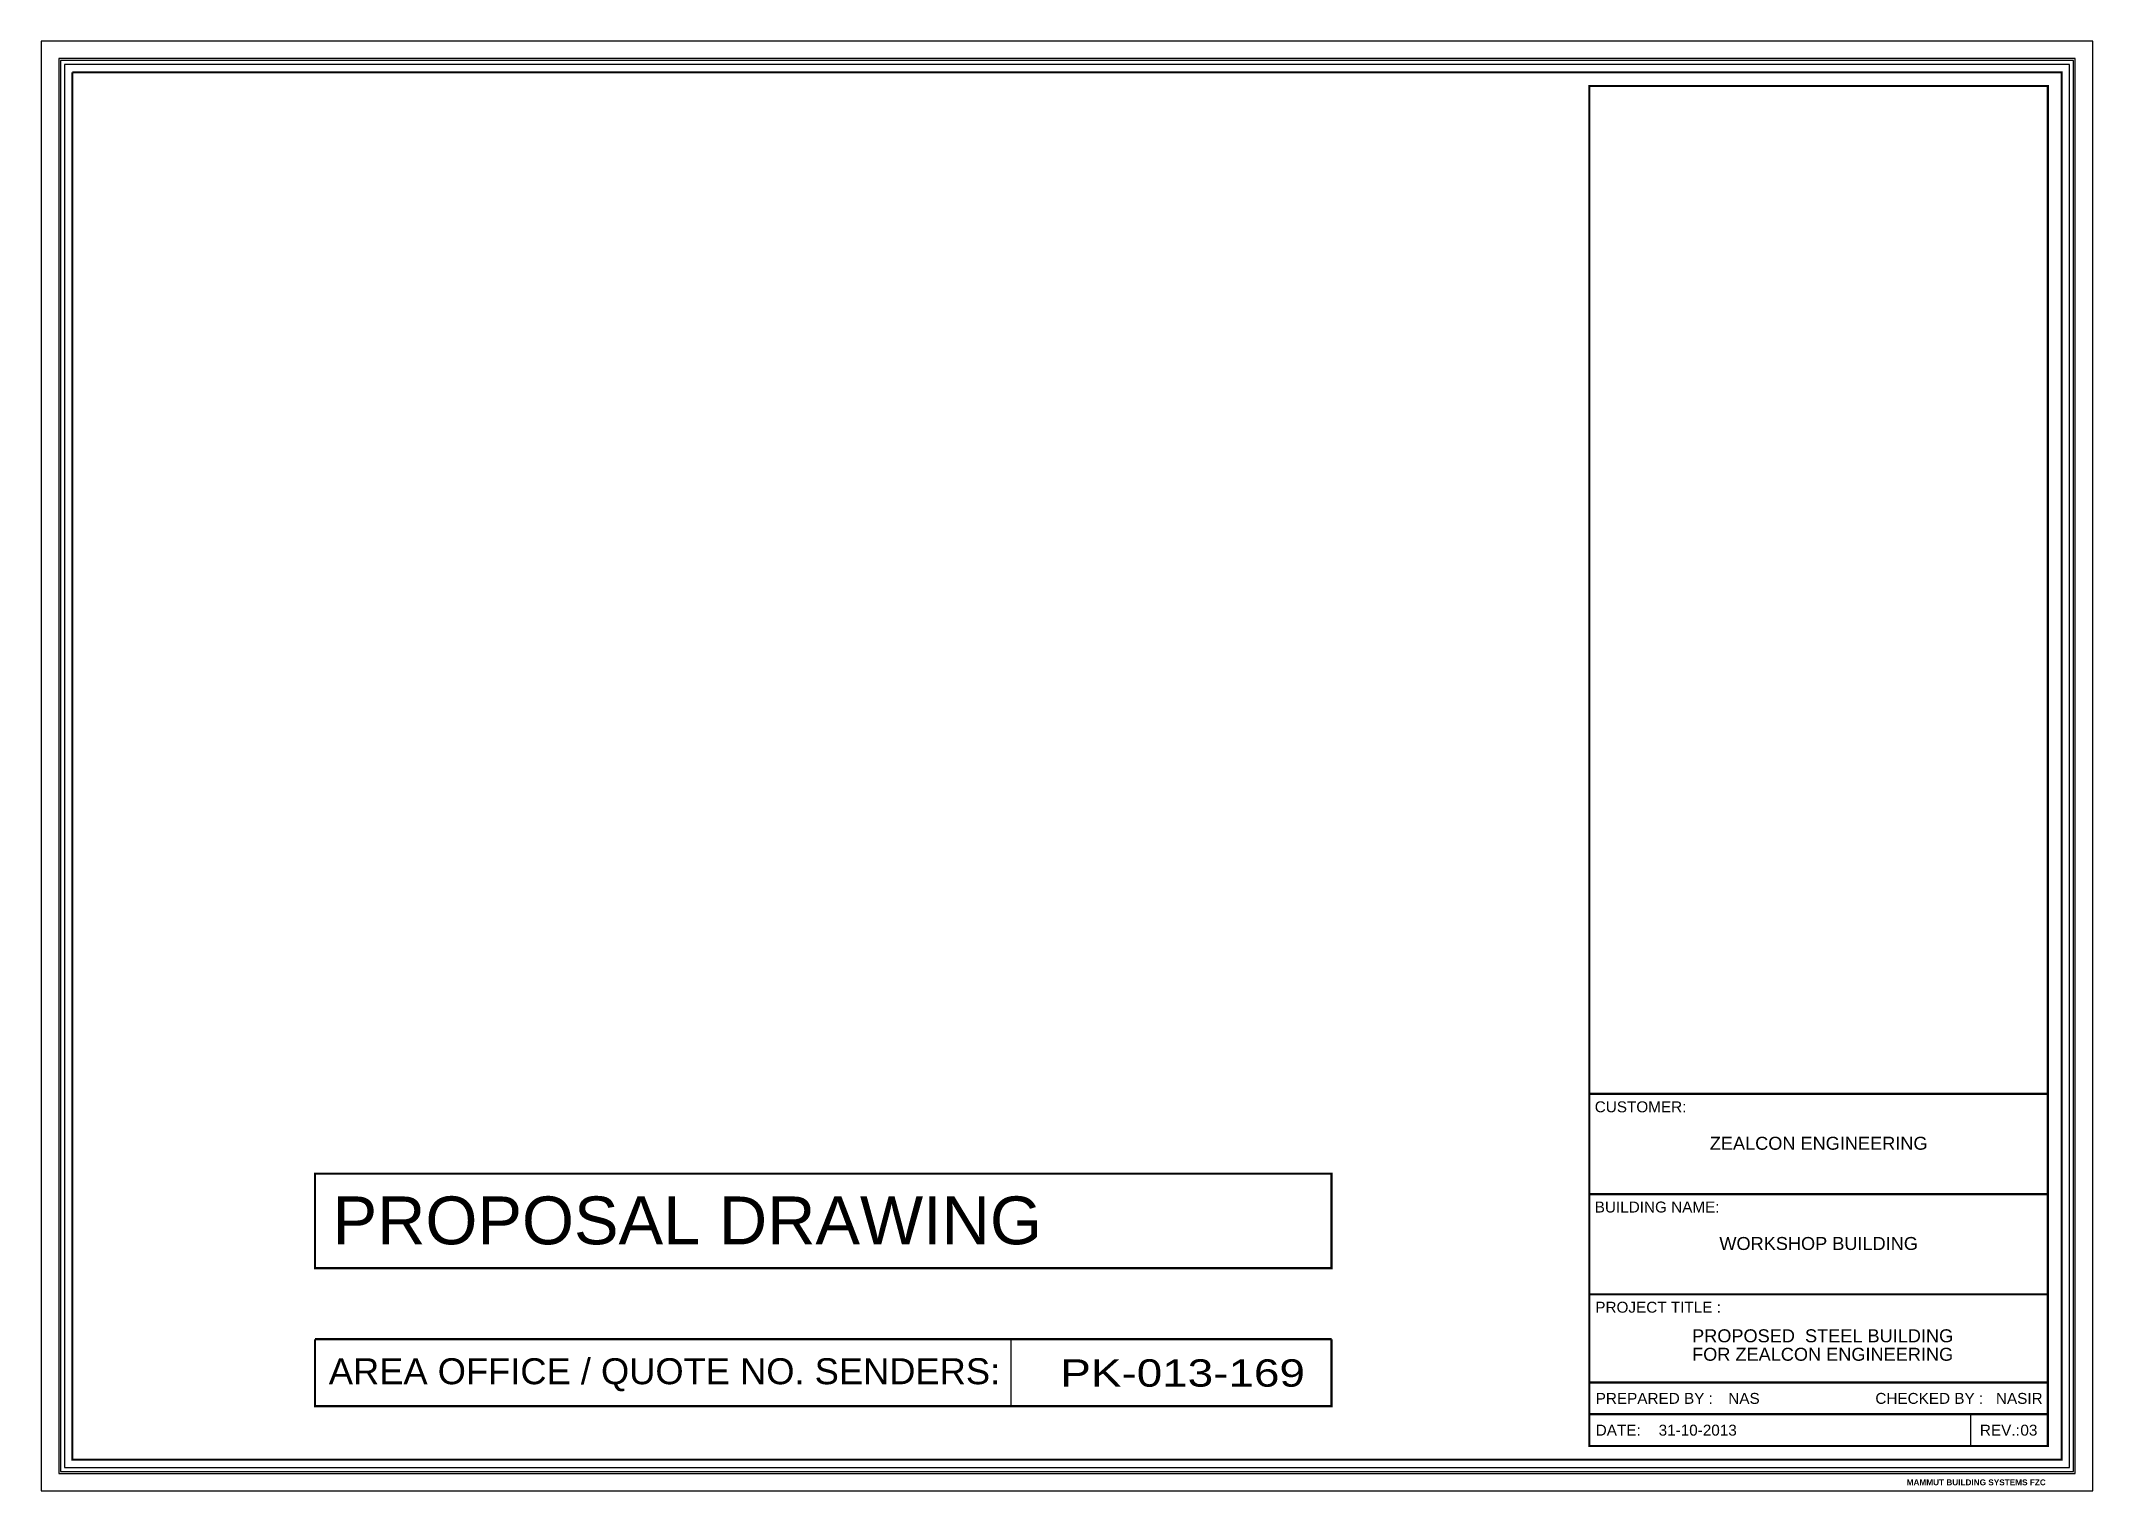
# Model space of a CAD drawing. Extents: x -3729008 to 1589893, y 87560 to 3841399.
# Drawn here: x -3648782 to -3592462, y 3801586 to 3841399 of the extents above; entities that cross this region are included whole.
import ezdxf
from ezdxf.enums import TextEntityAlignment as Align

# ---------------------------------------------------------------- set-up
doc = ezdxf.new("R2010")
doc.units = 0
doc.header["$LTSCALE"] = 1200
doc.header["$MEASUREMENT"] = 0
doc.layers.get('0').update_dxf_attribs({"linetype": 'CONTINUOUS'})
for name, color, linetype in [('-EQ_VHCL', 65, 'CONTINUOUS'), ('BRNOTE', 4, 'CONTINUOUS'), ('TITLE', 7, 'CONTINUOUS')]:
    doc.layers.add(name, color=color, linetype=linetype)
doc.styles.add('ARIAL', font='arial.ttf', dxfattribs={"width": 0.92})
doc.styles.add('ARIAL BLACK', font='arial.ttf', dxfattribs={"width": 0.92})
doc.styles.add('BRMNAMES', font='swisseb.ttf', dxfattribs={"oblique": 15, "height": 10})
doc.styles.add('SWISS721', font='swissek.ttf', dxfattribs={"height": 100})

msp = doc.modelspace()

# ---------------------------------------------------------------- texts
at = {"color": 5}
for s, height, style, p in [('CUSTOMER:', 300.2, 'ARIAL', (-3606137, 3811984.3)), ('PROPOSAL DRAWING', 1313.375, 'SWISS721', (-3640780.5, 3808359)), ('BUILDING NAME:', 300.2, 'ARIAL', (-3606137, 3809232.2)), ('PROJECT TITLE :', 300.2, 'ARIAL', (-3606121.7, 3806481.8)), ('AREA OFFICE / QUOTE NO. SENDERS:', 712.975, 'ARIAL', (-3640883.7, 3804517.5)), ('PREPARED BY :', 300.2, 'ARIAL', (-3606110.8, 3803978.2)), ('NAS', 300.2, 'ARIAL', (-3602472, 3803978.2)), ('CHECKED BY :', 300.2, 'ARIAL', (-3598435.2, 3803978.2)), ('NASIR', 300.2, 'ARIAL', (-3595125.2, 3803978.2)), ('DATE:', 300.2, 'ARIAL', (-3606110.8, 3803105.8)), ('31-10-2013', 300.2, 'ARIAL', (-3604383.5, 3803105.8)), ('REV.:', 300.2, 'ARIAL', (-3595565.2, 3803105.8)), ('03', 300.2, 'ARIAL', (-3594453.8, 3803105.8))]:
    msp.add_text(s, height=height, dxfattribs=dict(at, style=style)).set_placement(p)
at = {"color": 5, "style": 'ARIAL'}
for s, p in [('ZEALCON ENGINEERING', (-3599991.3, 3810955.5)), ('WORKSHOP BUILDING', (-3599991.3, 3808203.4)), ('PROPOSED  STEEL BUILDING', (-3599881.8, 3805668.8)), ('FOR ZEALCON ENGINEERING', (-3599881.8, 3805161.4))]:
    msp.add_text(s, height=356.488, dxfattribs=at).set_placement(p, align=Align.CENTER)
at = {"color": 5, "style": 'ARIAL BLACK', "width": 1.2}
msp.add_text('PK-013-169', height=750.5, dxfattribs=at).set_placement((-3620805.5, 3804450.3))
at = {"layer": 'BRNOTE', "style": 'BRMNAMES'}
msp.add_text('MAMMUT BUILDING SYSTEMS FZC', height=161.358, dxfattribs=at).set_placement((-3597576, 3801742.6))

# ---------------------------------------------------------------- linework, layer by layer
at = {"layer": '-EQ_VHCL', "color": 9}
for points in [[(-3648782.3, 3841399.5), (-3648782.3, 3801586.1), (-3592462.3, 3801586.1), (-3592462.3, 3841399.5)], [(-3648298.2, 3840915.4), (-3648298.2, 3802070.2), (-3592946.4, 3802070.2), (-3592946.4, 3840915.4)], [(-3648244.4, 3840861.6), (-3648244.4, 3802124), (-3593000.2, 3802124), (-3593000.2, 3840861.6)], [(-3648136.9, 3840754), (-3648136.9, 3802231.6), (-3593107.8, 3802231.6), (-3593107.8, 3840754)]]:
    msp.add_lwpolyline(points, close=True, dxfattribs=at)
at = {"color": 4}
msp.add_line((-3622151.8, 3803915), (-3622151.8, 3805754.5), dxfattribs=at)
at = {"color": 7}
msp.add_line((-3595813, 3802821.9), (-3595813, 3803694.4), dxfattribs=at)
at = {"const_width": 61.3}
for points in [[(-3593698.1, 3840163.6), (-3593698.1, 3802821.9), (-3606284.4, 3802821.9), (-3606284.4, 3840163.6)], [(-3613359.6, 3807702.2), (-3613359.6, 3810300.1), (-3641261.8, 3810300.1), (-3641261.8, 3807702.2)]]:
    msp.add_lwpolyline(points, close=True, dxfattribs=at)
for points in [[(-3593698.1, 3812490.6), (-3606284.4, 3812490.6)], [(-3593698.1, 3809738.5), (-3606284.4, 3809738.5)], [(-3593698.1, 3806986.4), (-3606284.4, 3806986.4)], [(-3641261.8, 3805754.5), (-3641261.8, 3803915), (-3613359.6, 3803915), (-3613359.6, 3805754.5)], [(-3613359.6, 3805754.5), (-3641261.8, 3805754.5)], [(-3593698.1, 3804566.9), (-3606284.4, 3804566.9)], [(-3593698.1, 3803694.4), (-3606284.4, 3803694.4)]]:
    msp.add_lwpolyline(points, dxfattribs=at)
at = {"layer": 'TITLE', "color": 5, "linetype": 'Continuous', "const_width": 50.1}
msp.add_lwpolyline([(-3647921.7, 3802446.7), (-3647921.7, 3840538.9), (-3647921.7, 3802446.7), (-3593322.9, 3802446.7), (-3593322.9, 3840538.9), (-3647921.7, 3840538.9), (-3593322.9, 3840538.9)], dxfattribs=at)

msp.set_redraw_order([(e.dxf.handle, doc.entitydb.next_handle()) for e in msp.query("TEXT MTEXT ATTDEF DIMENSION ARC_DIMENSION")])  # texts and dimensions are drawn at this point

doc.saveas('drawing.dxf')
